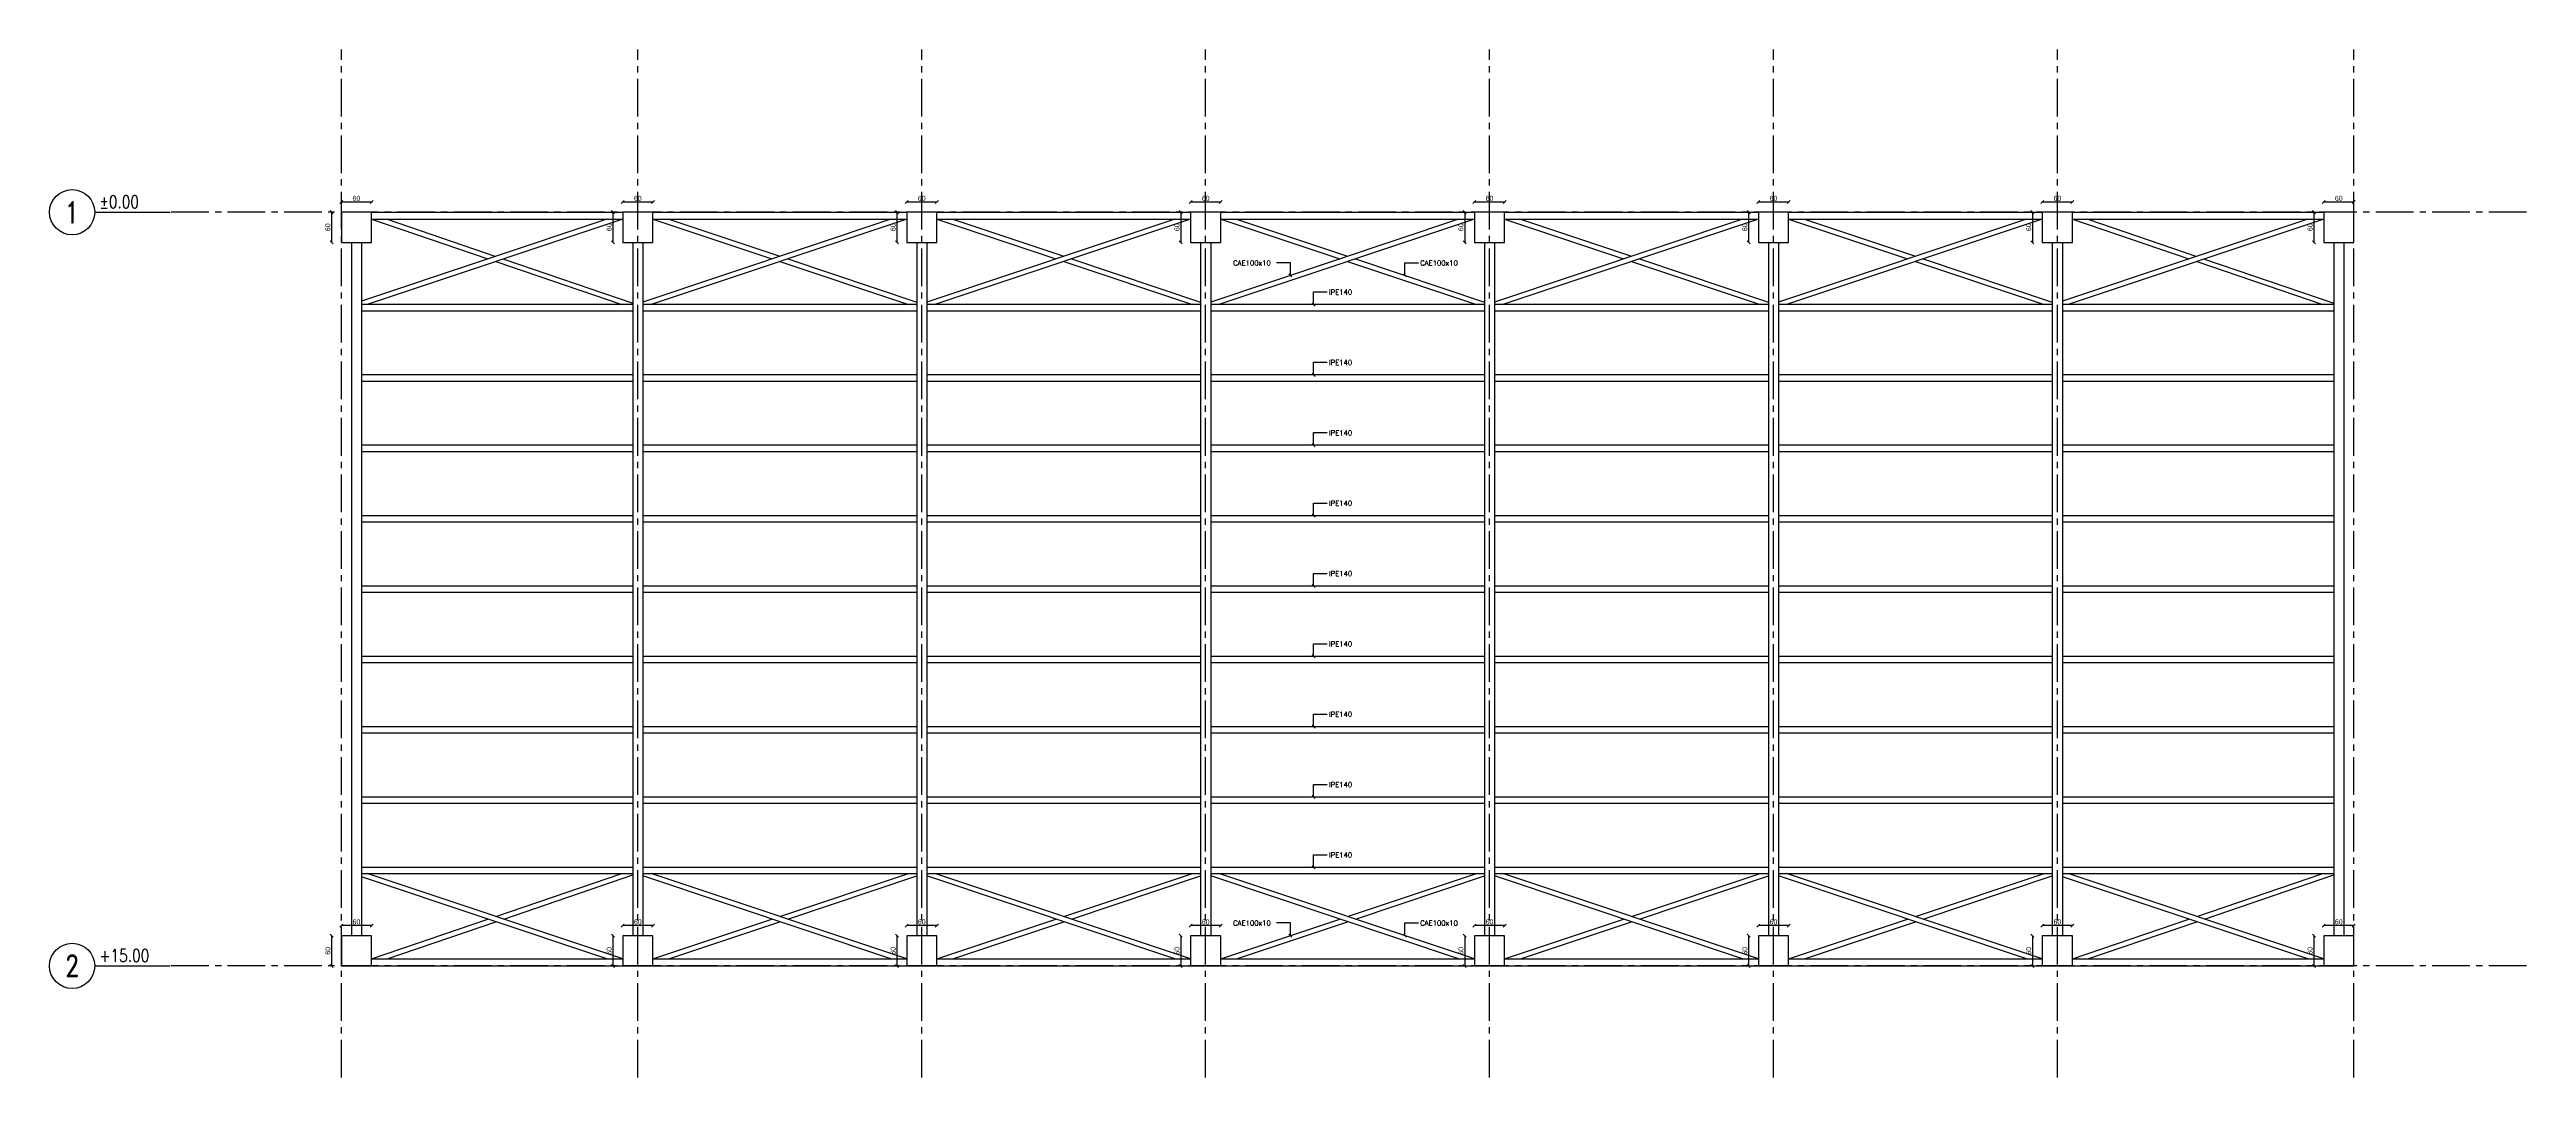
# Model space of a CAD drawing. Header units: metres. Extents: x -353217 to -351774, y -68080 to -67552.
# Drawn here: x -351823.71 to -351774.42, y -67882.94 to -67862.48 of the extents above; entities that cross this region are included whole.
import ezdxf
from ezdxf.enums import TextEntityAlignment as Align

# ---------------------------------------------------------------- set-up
doc = ezdxf.new("R2010")
doc.units = ezdxf.units.M
doc.header["$MEASUREMENT"] = 0
doc.header["$PDMODE"] = 2
doc.header["$PDSIZE"] = -0.6
doc.linetypes.add('CENTER2', pattern=[1.125, 0.75, -0.125, 0.125, -0.125])
for name, color, linetype in [('Str-Axes', 8, 'Continuous'), ('str-columns', 3, 'Continuous'), ('str-frame', 1, 'Continuous')]:
    doc.layers.add(name, color=color, linetype=linetype)
doc.styles.add('ROMAND', font='romand', dxfattribs={"width": 0.8})
doc.styles.add('ROMANS', font='romans', dxfattribs={"height": 0.4})
doc.dimstyles.new('structure', dxfattribs={"dimtxt": 0.1, "dimasz": 0.06, "dimexe": 0.18, "dimexo": 1, "dimgap": 0.025, "dimtad": 1, "dimdec": 1, "dimlfac": 100, "dimrnd": 0.5, "dimdsep": 46, "dimtxsty": 'Standard', "dimblk1": 'OBLIQUE', "dimblk2": 'OBLIQUE', "dimsah": 1, "dimcen": 0.009, "dimse1": 1, "dimse2": 1, "dimclrd": 4, "dimclre": 9, "dimclrt": 1, "dimadec": 0, "dimazin": 0, "dimtfac": 0.066667, "dimtdec": 1, "dimtix": 1, "dimtmove": 2, "dimatfit": 3, "dimldrblk": 'OBLIQUE', "dimfxl": 0, "dimtolj": 1, "dimarcsym": 0})

# ---------------------------------------------------------------- blocks, each defined once
blk = doc.blocks.new('Axis-buble-H')
at = {"color": 2}
blk.add_line((0, 0), (15, 0), dxfattribs=at)
blk.add_circle((-4.5, 0), 4.5, dxfattribs=at)
at = {"color": 1, "style": 'ROMAND', "width": 0.8}
blk.add_attdef('A', text='', height=4.25, dxfattribs=at).set_placement((-4.5, 0), align=Align.MIDDLE_CENTER)
at = {"color": 1, "style": 'ROMANS', "width": 0.8}
blk.add_attdef('%%P0.00', (0.91, 0.81), '', height=2.5, dxfattribs=at)
blk = doc.blocks.new('_Oblique')
at = {"color": 0, "linetype": 'ByBlock', "lineweight": -2}
blk.add_line((-0.5, -0.5), (0.5, 0.5), dxfattribs=at)
blk = doc.blocks.new('*D691')
at = {"layer": 'Defpoints', "color": 0, "transparency": 16777216}
for p in [(-351812.304, -67879.916), (-351812.304, -67880.116), (-351811.704, -67880.116)]:
    blk.add_point(p, dxfattribs=at)
at = {"layer": 'str-columns', "color": 4, "lineweight": -2, "transparency": 16777216}
blk.add_line((-351811.704, -67879.916), (-351812.304, -67879.916), dxfattribs=at)
at = {"layer": 'str-columns', "color": 4, "lineweight": -2, "transparency": 16777216, "xscale": 0.06, "yscale": 0.06, "zscale": 0.06, "rotation": 180}
blk.add_blockref('_Oblique', (-351812.304, -67879.916), dxfattribs=at)
at = {"layer": 'str-columns', "color": 4, "lineweight": -2, "transparency": 16777216, "xscale": 0.06, "yscale": 0.06, "zscale": 0.06}
blk.add_blockref('_Oblique', (-351811.704, -67879.916), dxfattribs=at)
at = {"layer": 'str-columns', "color": 1, "transparency": 16777216, "insert": (-351812.004, -67879.841), "char_height": 0.1, "attachment_point": 5}
blk.add_mtext('\\A1;60', dxfattribs=at)
blk = doc.blocks.new('*D692')
at = {"layer": 'Defpoints', "color": 0, "transparency": 16777216}
for p in [(-351812.304, -67880.116), (-351812.499, -67880.716), (-351812.304, -67880.716)]:
    blk.add_point(p, dxfattribs=at)
at = {"layer": 'str-columns', "color": 4, "lineweight": -2, "transparency": 16777216}
blk.add_line((-351812.499, -67880.116), (-351812.499, -67880.716), dxfattribs=at)
at = {"layer": 'str-columns', "color": 4, "lineweight": -2, "transparency": 16777216, "xscale": 0.06, "yscale": 0.06, "zscale": 0.06}
for p, rotation in [((-351812.499, -67880.116), 90), ((-351812.499, -67880.716), 270)]:
    blk.add_blockref('_Oblique', p, dxfattribs=dict(at, rotation=rotation))
at = {"layer": 'str-columns', "color": 1, "transparency": 16777216, "insert": (-351812.574, -67880.416), "char_height": 0.1, "attachment_point": 5, "rotation": 90}
blk.add_mtext('\\A1;60', dxfattribs=at)
blk = doc.blocks.new('*D661')
at = {"layer": 'Defpoints', "color": 0, "transparency": 16777216}
for p in [(-351806.654, -67879.916), (-351806.654, -67880.116), (-351806.054, -67880.116)]:
    blk.add_point(p, dxfattribs=at)
at = {"layer": 'str-columns', "color": 4, "lineweight": -2, "transparency": 16777216}
blk.add_line((-351806.054, -67879.916), (-351806.654, -67879.916), dxfattribs=at)
at = {"layer": 'str-columns', "color": 4, "lineweight": -2, "transparency": 16777216, "xscale": 0.06, "yscale": 0.06, "zscale": 0.06, "rotation": 180}
blk.add_blockref('_Oblique', (-351806.654, -67879.916), dxfattribs=at)
at = {"layer": 'str-columns', "color": 4, "lineweight": -2, "transparency": 16777216, "xscale": 0.06, "yscale": 0.06, "zscale": 0.06}
blk.add_blockref('_Oblique', (-351806.054, -67879.916), dxfattribs=at)
at = {"layer": 'str-columns', "color": 1, "transparency": 16777216, "insert": (-351806.354, -67879.841), "char_height": 0.1, "attachment_point": 5}
blk.add_mtext('\\A1;60', dxfattribs=at)
blk = doc.blocks.new('*D662')
at = {"layer": 'Defpoints', "color": 0, "transparency": 16777216}
for p in [(-351806.654, -67880.116), (-351806.849, -67880.716), (-351806.654, -67880.716)]:
    blk.add_point(p, dxfattribs=at)
at = {"layer": 'str-columns', "color": 4, "lineweight": -2, "transparency": 16777216}
blk.add_line((-351806.849, -67880.116), (-351806.849, -67880.716), dxfattribs=at)
at = {"layer": 'str-columns', "color": 4, "lineweight": -2, "transparency": 16777216, "xscale": 0.06, "yscale": 0.06, "zscale": 0.06}
for p, rotation in [((-351806.849, -67880.116), 90), ((-351806.849, -67880.716), 270)]:
    blk.add_blockref('_Oblique', p, dxfattribs=dict(at, rotation=rotation))
at = {"layer": 'str-columns', "color": 1, "transparency": 16777216, "insert": (-351806.924, -67880.416), "char_height": 0.1, "attachment_point": 5, "rotation": 90}
blk.add_mtext('\\A1;60', dxfattribs=at)
blk = doc.blocks.new('*D663')
at = {"layer": 'Defpoints', "color": 0, "transparency": 16777216}
for p in [(-351801.004, -67879.916), (-351801.004, -67880.116), (-351800.404, -67880.116)]:
    blk.add_point(p, dxfattribs=at)
at = {"layer": 'str-columns', "color": 4, "lineweight": -2, "transparency": 16777216}
blk.add_line((-351800.404, -67879.916), (-351801.004, -67879.916), dxfattribs=at)
at = {"layer": 'str-columns', "color": 4, "lineweight": -2, "transparency": 16777216, "xscale": 0.06, "yscale": 0.06, "zscale": 0.06, "rotation": 180}
blk.add_blockref('_Oblique', (-351801.004, -67879.916), dxfattribs=at)
at = {"layer": 'str-columns', "color": 4, "lineweight": -2, "transparency": 16777216, "xscale": 0.06, "yscale": 0.06, "zscale": 0.06}
blk.add_blockref('_Oblique', (-351800.404, -67879.916), dxfattribs=at)
at = {"layer": 'str-columns', "color": 1, "transparency": 16777216, "insert": (-351800.704, -67879.841), "char_height": 0.1, "attachment_point": 5}
blk.add_mtext('\\A1;60', dxfattribs=at)
blk = doc.blocks.new('*D664')
at = {"layer": 'Defpoints', "color": 0, "transparency": 16777216}
for p in [(-351801.004, -67880.116), (-351801.199, -67880.716), (-351801.004, -67880.716)]:
    blk.add_point(p, dxfattribs=at)
at = {"layer": 'str-columns', "color": 4, "lineweight": -2, "transparency": 16777216}
blk.add_line((-351801.199, -67880.116), (-351801.199, -67880.716), dxfattribs=at)
at = {"layer": 'str-columns', "color": 4, "lineweight": -2, "transparency": 16777216, "xscale": 0.06, "yscale": 0.06, "zscale": 0.06}
for p, rotation in [((-351801.199, -67880.116), 90), ((-351801.199, -67880.716), 270)]:
    blk.add_blockref('_Oblique', p, dxfattribs=dict(at, rotation=rotation))
at = {"layer": 'str-columns', "color": 1, "transparency": 16777216, "insert": (-351801.274, -67880.416), "char_height": 0.1, "attachment_point": 5, "rotation": 90}
blk.add_mtext('\\A1;60', dxfattribs=at)
blk = doc.blocks.new('*D665')
at = {"layer": 'Defpoints', "color": 0, "transparency": 16777216}
for p in [(-351795.354, -67879.916), (-351795.354, -67880.116), (-351794.754, -67880.116)]:
    blk.add_point(p, dxfattribs=at)
at = {"layer": 'str-columns', "color": 4, "lineweight": -2, "transparency": 16777216}
blk.add_line((-351794.754, -67879.916), (-351795.354, -67879.916), dxfattribs=at)
at = {"layer": 'str-columns', "color": 4, "lineweight": -2, "transparency": 16777216, "xscale": 0.06, "yscale": 0.06, "zscale": 0.06, "rotation": 180}
blk.add_blockref('_Oblique', (-351795.354, -67879.916), dxfattribs=at)
at = {"layer": 'str-columns', "color": 4, "lineweight": -2, "transparency": 16777216, "xscale": 0.06, "yscale": 0.06, "zscale": 0.06}
blk.add_blockref('_Oblique', (-351794.754, -67879.916), dxfattribs=at)
at = {"layer": 'str-columns', "color": 1, "transparency": 16777216, "insert": (-351795.054, -67879.841), "char_height": 0.1, "attachment_point": 5}
blk.add_mtext('\\A1;60', dxfattribs=at)
blk = doc.blocks.new('*D666')
at = {"layer": 'Defpoints', "color": 0, "transparency": 16777216}
for p in [(-351795.354, -67880.116), (-351795.549, -67880.716), (-351795.354, -67880.716)]:
    blk.add_point(p, dxfattribs=at)
at = {"layer": 'str-columns', "color": 4, "lineweight": -2, "transparency": 16777216}
blk.add_line((-351795.549, -67880.116), (-351795.549, -67880.716), dxfattribs=at)
at = {"layer": 'str-columns', "color": 4, "lineweight": -2, "transparency": 16777216, "xscale": 0.06, "yscale": 0.06, "zscale": 0.06}
for p, rotation in [((-351795.549, -67880.116), 90), ((-351795.549, -67880.716), 270)]:
    blk.add_blockref('_Oblique', p, dxfattribs=dict(at, rotation=rotation))
at = {"layer": 'str-columns', "color": 1, "transparency": 16777216, "insert": (-351795.624, -67880.416), "char_height": 0.1, "attachment_point": 5, "rotation": 90}
blk.add_mtext('\\A1;60', dxfattribs=at)
blk = doc.blocks.new('*D667')
at = {"layer": 'Defpoints', "color": 0, "transparency": 16777216}
for p in [(-351789.704, -67879.916), (-351789.704, -67880.116), (-351789.104, -67880.116)]:
    blk.add_point(p, dxfattribs=at)
at = {"layer": 'str-columns', "color": 4, "lineweight": -2, "transparency": 16777216}
blk.add_line((-351789.104, -67879.916), (-351789.704, -67879.916), dxfattribs=at)
at = {"layer": 'str-columns', "color": 4, "lineweight": -2, "transparency": 16777216, "xscale": 0.06, "yscale": 0.06, "zscale": 0.06, "rotation": 180}
blk.add_blockref('_Oblique', (-351789.704, -67879.916), dxfattribs=at)
at = {"layer": 'str-columns', "color": 4, "lineweight": -2, "transparency": 16777216, "xscale": 0.06, "yscale": 0.06, "zscale": 0.06}
blk.add_blockref('_Oblique', (-351789.104, -67879.916), dxfattribs=at)
at = {"layer": 'str-columns', "color": 1, "transparency": 16777216, "insert": (-351789.404, -67879.841), "char_height": 0.1, "attachment_point": 5}
blk.add_mtext('\\A1;60', dxfattribs=at)
blk = doc.blocks.new('*D668')
at = {"layer": 'Defpoints', "color": 0, "transparency": 16777216}
for p in [(-351789.704, -67880.116), (-351789.899, -67880.716), (-351789.704, -67880.716)]:
    blk.add_point(p, dxfattribs=at)
at = {"layer": 'str-columns', "color": 4, "lineweight": -2, "transparency": 16777216}
blk.add_line((-351789.899, -67880.116), (-351789.899, -67880.716), dxfattribs=at)
at = {"layer": 'str-columns', "color": 4, "lineweight": -2, "transparency": 16777216, "xscale": 0.06, "yscale": 0.06, "zscale": 0.06}
for p, rotation in [((-351789.899, -67880.116), 90), ((-351789.899, -67880.716), 270)]:
    blk.add_blockref('_Oblique', p, dxfattribs=dict(at, rotation=rotation))
at = {"layer": 'str-columns', "color": 1, "transparency": 16777216, "insert": (-351789.974, -67880.416), "char_height": 0.1, "attachment_point": 5, "rotation": 90}
blk.add_mtext('\\A1;60', dxfattribs=at)
blk = doc.blocks.new('*D669')
at = {"layer": 'Defpoints', "color": 0, "transparency": 16777216}
for p in [(-351784.054, -67879.916), (-351784.054, -67880.116), (-351783.454, -67880.116)]:
    blk.add_point(p, dxfattribs=at)
at = {"layer": 'str-columns', "color": 4, "lineweight": -2, "transparency": 16777216}
blk.add_line((-351783.454, -67879.916), (-351784.054, -67879.916), dxfattribs=at)
at = {"layer": 'str-columns', "color": 4, "lineweight": -2, "transparency": 16777216, "xscale": 0.06, "yscale": 0.06, "zscale": 0.06, "rotation": 180}
blk.add_blockref('_Oblique', (-351784.054, -67879.916), dxfattribs=at)
at = {"layer": 'str-columns', "color": 4, "lineweight": -2, "transparency": 16777216, "xscale": 0.06, "yscale": 0.06, "zscale": 0.06}
blk.add_blockref('_Oblique', (-351783.454, -67879.916), dxfattribs=at)
at = {"layer": 'str-columns', "color": 1, "transparency": 16777216, "insert": (-351783.754, -67879.841), "char_height": 0.1, "attachment_point": 5}
blk.add_mtext('\\A1;60', dxfattribs=at)
blk = doc.blocks.new('*D670')
at = {"layer": 'Defpoints', "color": 0, "transparency": 16777216}
for p in [(-351784.054, -67880.116), (-351784.249, -67880.716), (-351784.054, -67880.716)]:
    blk.add_point(p, dxfattribs=at)
at = {"layer": 'str-columns', "color": 4, "lineweight": -2, "transparency": 16777216}
blk.add_line((-351784.249, -67880.116), (-351784.249, -67880.716), dxfattribs=at)
at = {"layer": 'str-columns', "color": 4, "lineweight": -2, "transparency": 16777216, "xscale": 0.06, "yscale": 0.06, "zscale": 0.06}
for p, rotation in [((-351784.249, -67880.116), 90), ((-351784.249, -67880.716), 270)]:
    blk.add_blockref('_Oblique', p, dxfattribs=dict(at, rotation=rotation))
at = {"layer": 'str-columns', "color": 1, "transparency": 16777216, "insert": (-351784.324, -67880.416), "char_height": 0.1, "attachment_point": 5, "rotation": 90}
blk.add_mtext('\\A1;60', dxfattribs=at)
blk = doc.blocks.new('*D671')
at = {"layer": 'Defpoints', "color": 0, "transparency": 16777216}
for p in [(-351778.454, -67879.916), (-351778.454, -67880.116), (-351777.854, -67880.116)]:
    blk.add_point(p, dxfattribs=at)
at = {"layer": 'str-columns', "color": 4, "lineweight": -2, "transparency": 16777216}
blk.add_line((-351777.854, -67879.916), (-351778.454, -67879.916), dxfattribs=at)
at = {"layer": 'str-columns', "color": 4, "lineweight": -2, "transparency": 16777216, "xscale": 0.06, "yscale": 0.06, "zscale": 0.06, "rotation": 180}
blk.add_blockref('_Oblique', (-351778.454, -67879.916), dxfattribs=at)
at = {"layer": 'str-columns', "color": 4, "lineweight": -2, "transparency": 16777216, "xscale": 0.06, "yscale": 0.06, "zscale": 0.06}
blk.add_blockref('_Oblique', (-351777.854, -67879.916), dxfattribs=at)
at = {"layer": 'str-columns', "color": 1, "transparency": 16777216, "insert": (-351778.154, -67879.841), "char_height": 0.1, "attachment_point": 5}
blk.add_mtext('\\A1;60', dxfattribs=at)
blk = doc.blocks.new('*D672')
at = {"layer": 'Defpoints', "color": 0, "transparency": 16777216}
for p in [(-351778.454, -67880.116), (-351778.649, -67880.716), (-351778.454, -67880.716)]:
    blk.add_point(p, dxfattribs=at)
at = {"layer": 'str-columns', "color": 4, "lineweight": -2, "transparency": 16777216}
blk.add_line((-351778.649, -67880.116), (-351778.649, -67880.716), dxfattribs=at)
at = {"layer": 'str-columns', "color": 4, "lineweight": -2, "transparency": 16777216, "xscale": 0.06, "yscale": 0.06, "zscale": 0.06}
for p, rotation in [((-351778.649, -67880.116), 90), ((-351778.649, -67880.716), 270)]:
    blk.add_blockref('_Oblique', p, dxfattribs=dict(at, rotation=rotation))
at = {"layer": 'str-columns', "color": 1, "transparency": 16777216, "insert": (-351778.724, -67880.416), "char_height": 0.1, "attachment_point": 5, "rotation": 90}
blk.add_mtext('\\A1;60', dxfattribs=at)
blk = doc.blocks.new('*D673')
at = {"layer": 'Defpoints', "color": 0, "transparency": 16777216}
for p in [(-351817.904, -67879.916), (-351817.904, -67880.116), (-351817.304, -67880.116)]:
    blk.add_point(p, dxfattribs=at)
at = {"layer": 'str-columns', "color": 4, "lineweight": -2, "transparency": 16777216}
blk.add_line((-351817.304, -67879.916), (-351817.904, -67879.916), dxfattribs=at)
at = {"layer": 'str-columns', "color": 4, "lineweight": -2, "transparency": 16777216, "xscale": 0.06, "yscale": 0.06, "zscale": 0.06, "rotation": 180}
blk.add_blockref('_Oblique', (-351817.904, -67879.916), dxfattribs=at)
at = {"layer": 'str-columns', "color": 4, "lineweight": -2, "transparency": 16777216, "xscale": 0.06, "yscale": 0.06, "zscale": 0.06}
blk.add_blockref('_Oblique', (-351817.304, -67879.916), dxfattribs=at)
at = {"layer": 'str-columns', "color": 1, "transparency": 16777216, "insert": (-351817.604, -67879.841), "char_height": 0.1, "attachment_point": 5}
blk.add_mtext('\\A1;60', dxfattribs=at)
blk = doc.blocks.new('*D674')
at = {"layer": 'Defpoints', "color": 0, "transparency": 16777216}
for p in [(-351817.904, -67880.116), (-351818.099, -67880.716), (-351817.904, -67880.716)]:
    blk.add_point(p, dxfattribs=at)
at = {"layer": 'str-columns', "color": 4, "lineweight": -2, "transparency": 16777216}
blk.add_line((-351818.099, -67880.116), (-351818.099, -67880.716), dxfattribs=at)
at = {"layer": 'str-columns', "color": 4, "lineweight": -2, "transparency": 16777216, "xscale": 0.06, "yscale": 0.06, "zscale": 0.06}
for p, rotation in [((-351818.099, -67880.116), 90), ((-351818.099, -67880.716), 270)]:
    blk.add_blockref('_Oblique', p, dxfattribs=dict(at, rotation=rotation))
at = {"layer": 'str-columns', "color": 1, "transparency": 16777216, "insert": (-351818.174, -67880.416), "char_height": 0.1, "attachment_point": 5, "rotation": 90}
blk.add_mtext('\\A1;60', dxfattribs=at)
blk = doc.blocks.new('*D675')
at = {"layer": 'Defpoints', "color": 0, "transparency": 16777216}
for p in [(-351812.304, -67865.516), (-351812.304, -67865.716), (-351811.704, -67865.716)]:
    blk.add_point(p, dxfattribs=at)
at = {"layer": 'str-columns', "color": 4, "lineweight": -2, "transparency": 16777216}
blk.add_line((-351811.704, -67865.516), (-351812.304, -67865.516), dxfattribs=at)
at = {"layer": 'str-columns', "color": 4, "lineweight": -2, "transparency": 16777216, "xscale": 0.06, "yscale": 0.06, "zscale": 0.06, "rotation": 180}
blk.add_blockref('_Oblique', (-351812.304, -67865.516), dxfattribs=at)
at = {"layer": 'str-columns', "color": 4, "lineweight": -2, "transparency": 16777216, "xscale": 0.06, "yscale": 0.06, "zscale": 0.06}
blk.add_blockref('_Oblique', (-351811.704, -67865.516), dxfattribs=at)
at = {"layer": 'str-columns', "color": 1, "transparency": 16777216, "insert": (-351812.004, -67865.441), "char_height": 0.1, "attachment_point": 5}
blk.add_mtext('\\A1;60', dxfattribs=at)
blk = doc.blocks.new('*D676')
at = {"layer": 'Defpoints', "color": 0, "transparency": 16777216}
for p in [(-351812.304, -67865.716), (-351812.499, -67866.316), (-351812.304, -67866.316)]:
    blk.add_point(p, dxfattribs=at)
at = {"layer": 'str-columns', "color": 4, "lineweight": -2, "transparency": 16777216}
blk.add_line((-351812.499, -67865.716), (-351812.499, -67866.316), dxfattribs=at)
at = {"layer": 'str-columns', "color": 4, "lineweight": -2, "transparency": 16777216, "xscale": 0.06, "yscale": 0.06, "zscale": 0.06}
for p, rotation in [((-351812.499, -67865.716), 90), ((-351812.499, -67866.316), 270)]:
    blk.add_blockref('_Oblique', p, dxfattribs=dict(at, rotation=rotation))
at = {"layer": 'str-columns', "color": 1, "transparency": 16777216, "insert": (-351812.574, -67866.016), "char_height": 0.1, "attachment_point": 5, "rotation": 90}
blk.add_mtext('\\A1;60', dxfattribs=at)
blk = doc.blocks.new('*D677')
at = {"layer": 'Defpoints', "color": 0, "transparency": 16777216}
for p in [(-351806.654, -67865.516), (-351806.654, -67865.716), (-351806.054, -67865.716)]:
    blk.add_point(p, dxfattribs=at)
at = {"layer": 'str-columns', "color": 4, "lineweight": -2, "transparency": 16777216}
blk.add_line((-351806.054, -67865.516), (-351806.654, -67865.516), dxfattribs=at)
at = {"layer": 'str-columns', "color": 4, "lineweight": -2, "transparency": 16777216, "xscale": 0.06, "yscale": 0.06, "zscale": 0.06, "rotation": 180}
blk.add_blockref('_Oblique', (-351806.654, -67865.516), dxfattribs=at)
at = {"layer": 'str-columns', "color": 4, "lineweight": -2, "transparency": 16777216, "xscale": 0.06, "yscale": 0.06, "zscale": 0.06}
blk.add_blockref('_Oblique', (-351806.054, -67865.516), dxfattribs=at)
at = {"layer": 'str-columns', "color": 1, "transparency": 16777216, "insert": (-351806.354, -67865.441), "char_height": 0.1, "attachment_point": 5}
blk.add_mtext('\\A1;60', dxfattribs=at)
blk = doc.blocks.new('*D678')
at = {"layer": 'Defpoints', "color": 0, "transparency": 16777216}
for p in [(-351806.654, -67865.716), (-351806.849, -67866.316), (-351806.654, -67866.316)]:
    blk.add_point(p, dxfattribs=at)
at = {"layer": 'str-columns', "color": 4, "lineweight": -2, "transparency": 16777216}
blk.add_line((-351806.849, -67865.716), (-351806.849, -67866.316), dxfattribs=at)
at = {"layer": 'str-columns', "color": 4, "lineweight": -2, "transparency": 16777216, "xscale": 0.06, "yscale": 0.06, "zscale": 0.06}
for p, rotation in [((-351806.849, -67865.716), 90), ((-351806.849, -67866.316), 270)]:
    blk.add_blockref('_Oblique', p, dxfattribs=dict(at, rotation=rotation))
at = {"layer": 'str-columns', "color": 1, "transparency": 16777216, "insert": (-351806.924, -67866.016), "char_height": 0.1, "attachment_point": 5, "rotation": 90}
blk.add_mtext('\\A1;60', dxfattribs=at)
blk = doc.blocks.new('*D679')
at = {"layer": 'Defpoints', "color": 0, "transparency": 16777216}
for p in [(-351801.004, -67865.516), (-351801.004, -67865.716), (-351800.404, -67865.716)]:
    blk.add_point(p, dxfattribs=at)
at = {"layer": 'str-columns', "color": 4, "lineweight": -2, "transparency": 16777216}
blk.add_line((-351800.404, -67865.516), (-351801.004, -67865.516), dxfattribs=at)
at = {"layer": 'str-columns', "color": 4, "lineweight": -2, "transparency": 16777216, "xscale": 0.06, "yscale": 0.06, "zscale": 0.06, "rotation": 180}
blk.add_blockref('_Oblique', (-351801.004, -67865.516), dxfattribs=at)
at = {"layer": 'str-columns', "color": 4, "lineweight": -2, "transparency": 16777216, "xscale": 0.06, "yscale": 0.06, "zscale": 0.06}
blk.add_blockref('_Oblique', (-351800.404, -67865.516), dxfattribs=at)
at = {"layer": 'str-columns', "color": 1, "transparency": 16777216, "insert": (-351800.704, -67865.441), "char_height": 0.1, "attachment_point": 5}
blk.add_mtext('\\A1;60', dxfattribs=at)
blk = doc.blocks.new('*D680')
at = {"layer": 'Defpoints', "color": 0, "transparency": 16777216}
for p in [(-351801.004, -67865.716), (-351801.199, -67866.316), (-351801.004, -67866.316)]:
    blk.add_point(p, dxfattribs=at)
at = {"layer": 'str-columns', "color": 4, "lineweight": -2, "transparency": 16777216}
blk.add_line((-351801.199, -67865.716), (-351801.199, -67866.316), dxfattribs=at)
at = {"layer": 'str-columns', "color": 4, "lineweight": -2, "transparency": 16777216, "xscale": 0.06, "yscale": 0.06, "zscale": 0.06}
for p, rotation in [((-351801.199, -67865.716), 90), ((-351801.199, -67866.316), 270)]:
    blk.add_blockref('_Oblique', p, dxfattribs=dict(at, rotation=rotation))
at = {"layer": 'str-columns', "color": 1, "transparency": 16777216, "insert": (-351801.274, -67866.016), "char_height": 0.1, "attachment_point": 5, "rotation": 90}
blk.add_mtext('\\A1;60', dxfattribs=at)
blk = doc.blocks.new('*D681')
at = {"layer": 'Defpoints', "color": 0, "transparency": 16777216}
for p in [(-351795.354, -67865.516), (-351795.354, -67865.716), (-351794.754, -67865.716)]:
    blk.add_point(p, dxfattribs=at)
at = {"layer": 'str-columns', "color": 4, "lineweight": -2, "transparency": 16777216}
blk.add_line((-351794.754, -67865.516), (-351795.354, -67865.516), dxfattribs=at)
at = {"layer": 'str-columns', "color": 4, "lineweight": -2, "transparency": 16777216, "xscale": 0.06, "yscale": 0.06, "zscale": 0.06, "rotation": 180}
blk.add_blockref('_Oblique', (-351795.354, -67865.516), dxfattribs=at)
at = {"layer": 'str-columns', "color": 4, "lineweight": -2, "transparency": 16777216, "xscale": 0.06, "yscale": 0.06, "zscale": 0.06}
blk.add_blockref('_Oblique', (-351794.754, -67865.516), dxfattribs=at)
at = {"layer": 'str-columns', "color": 1, "transparency": 16777216, "insert": (-351795.054, -67865.441), "char_height": 0.1, "attachment_point": 5}
blk.add_mtext('\\A1;60', dxfattribs=at)
blk = doc.blocks.new('*D682')
at = {"layer": 'Defpoints', "color": 0, "transparency": 16777216}
for p in [(-351795.354, -67865.716), (-351795.549, -67866.316), (-351795.354, -67866.316)]:
    blk.add_point(p, dxfattribs=at)
at = {"layer": 'str-columns', "color": 4, "lineweight": -2, "transparency": 16777216}
blk.add_line((-351795.549, -67865.716), (-351795.549, -67866.316), dxfattribs=at)
at = {"layer": 'str-columns', "color": 4, "lineweight": -2, "transparency": 16777216, "xscale": 0.06, "yscale": 0.06, "zscale": 0.06}
for p, rotation in [((-351795.549, -67865.716), 90), ((-351795.549, -67866.316), 270)]:
    blk.add_blockref('_Oblique', p, dxfattribs=dict(at, rotation=rotation))
at = {"layer": 'str-columns', "color": 1, "transparency": 16777216, "insert": (-351795.624, -67866.016), "char_height": 0.1, "attachment_point": 5, "rotation": 90}
blk.add_mtext('\\A1;60', dxfattribs=at)
blk = doc.blocks.new('*D683')
at = {"layer": 'Defpoints', "color": 0, "transparency": 16777216}
for p in [(-351789.704, -67865.516), (-351789.704, -67865.716), (-351789.104, -67865.716)]:
    blk.add_point(p, dxfattribs=at)
at = {"layer": 'str-columns', "color": 4, "lineweight": -2, "transparency": 16777216}
blk.add_line((-351789.104, -67865.516), (-351789.704, -67865.516), dxfattribs=at)
at = {"layer": 'str-columns', "color": 4, "lineweight": -2, "transparency": 16777216, "xscale": 0.06, "yscale": 0.06, "zscale": 0.06, "rotation": 180}
blk.add_blockref('_Oblique', (-351789.704, -67865.516), dxfattribs=at)
at = {"layer": 'str-columns', "color": 4, "lineweight": -2, "transparency": 16777216, "xscale": 0.06, "yscale": 0.06, "zscale": 0.06}
blk.add_blockref('_Oblique', (-351789.104, -67865.516), dxfattribs=at)
at = {"layer": 'str-columns', "color": 1, "transparency": 16777216, "insert": (-351789.404, -67865.441), "char_height": 0.1, "attachment_point": 5}
blk.add_mtext('\\A1;60', dxfattribs=at)
blk = doc.blocks.new('*D684')
at = {"layer": 'Defpoints', "color": 0, "transparency": 16777216}
for p in [(-351789.704, -67865.716), (-351789.899, -67866.316), (-351789.704, -67866.316)]:
    blk.add_point(p, dxfattribs=at)
at = {"layer": 'str-columns', "color": 4, "lineweight": -2, "transparency": 16777216}
blk.add_line((-351789.899, -67865.716), (-351789.899, -67866.316), dxfattribs=at)
at = {"layer": 'str-columns', "color": 4, "lineweight": -2, "transparency": 16777216, "xscale": 0.06, "yscale": 0.06, "zscale": 0.06}
for p, rotation in [((-351789.899, -67865.716), 90), ((-351789.899, -67866.316), 270)]:
    blk.add_blockref('_Oblique', p, dxfattribs=dict(at, rotation=rotation))
at = {"layer": 'str-columns', "color": 1, "transparency": 16777216, "insert": (-351789.974, -67866.016), "char_height": 0.1, "attachment_point": 5, "rotation": 90}
blk.add_mtext('\\A1;60', dxfattribs=at)
blk = doc.blocks.new('*D685')
at = {"layer": 'Defpoints', "color": 0, "transparency": 16777216}
for p in [(-351817.904, -67865.516), (-351817.904, -67865.716), (-351817.304, -67865.716)]:
    blk.add_point(p, dxfattribs=at)
at = {"layer": 'str-columns', "color": 4, "lineweight": -2, "transparency": 16777216}
blk.add_line((-351817.304, -67865.516), (-351817.904, -67865.516), dxfattribs=at)
at = {"layer": 'str-columns', "color": 4, "lineweight": -2, "transparency": 16777216, "xscale": 0.06, "yscale": 0.06, "zscale": 0.06, "rotation": 180}
blk.add_blockref('_Oblique', (-351817.904, -67865.516), dxfattribs=at)
at = {"layer": 'str-columns', "color": 4, "lineweight": -2, "transparency": 16777216, "xscale": 0.06, "yscale": 0.06, "zscale": 0.06}
blk.add_blockref('_Oblique', (-351817.304, -67865.516), dxfattribs=at)
at = {"layer": 'str-columns', "color": 1, "transparency": 16777216, "insert": (-351817.604, -67865.441), "char_height": 0.1, "attachment_point": 5}
blk.add_mtext('\\A1;60', dxfattribs=at)
blk = doc.blocks.new('*D686')
at = {"layer": 'Defpoints', "color": 0, "transparency": 16777216}
for p in [(-351817.904, -67865.716), (-351818.099, -67866.316), (-351817.904, -67866.316)]:
    blk.add_point(p, dxfattribs=at)
at = {"layer": 'str-columns', "color": 4, "lineweight": -2, "transparency": 16777216}
blk.add_line((-351818.099, -67865.716), (-351818.099, -67866.316), dxfattribs=at)
at = {"layer": 'str-columns', "color": 4, "lineweight": -2, "transparency": 16777216, "xscale": 0.06, "yscale": 0.06, "zscale": 0.06}
for p, rotation in [((-351818.099, -67865.716), 90), ((-351818.099, -67866.316), 270)]:
    blk.add_blockref('_Oblique', p, dxfattribs=dict(at, rotation=rotation))
at = {"layer": 'str-columns', "color": 1, "transparency": 16777216, "insert": (-351818.174, -67866.016), "char_height": 0.1, "attachment_point": 5, "rotation": 90}
blk.add_mtext('\\A1;60', dxfattribs=at)
blk = doc.blocks.new('*D687')
at = {"layer": 'Defpoints', "color": 0, "transparency": 16777216}
for p in [(-351784.054, -67865.516), (-351784.054, -67865.716), (-351783.454, -67865.716)]:
    blk.add_point(p, dxfattribs=at)
at = {"layer": 'str-columns', "color": 4, "lineweight": -2, "transparency": 16777216}
blk.add_line((-351783.454, -67865.516), (-351784.054, -67865.516), dxfattribs=at)
at = {"layer": 'str-columns', "color": 4, "lineweight": -2, "transparency": 16777216, "xscale": 0.06, "yscale": 0.06, "zscale": 0.06, "rotation": 180}
blk.add_blockref('_Oblique', (-351784.054, -67865.516), dxfattribs=at)
at = {"layer": 'str-columns', "color": 4, "lineweight": -2, "transparency": 16777216, "xscale": 0.06, "yscale": 0.06, "zscale": 0.06}
blk.add_blockref('_Oblique', (-351783.454, -67865.516), dxfattribs=at)
at = {"layer": 'str-columns', "color": 1, "transparency": 16777216, "insert": (-351783.754, -67865.441), "char_height": 0.1, "attachment_point": 5}
blk.add_mtext('\\A1;60', dxfattribs=at)
blk = doc.blocks.new('*D688')
at = {"layer": 'Defpoints', "color": 0, "transparency": 16777216}
for p in [(-351784.054, -67865.716), (-351784.249, -67866.316), (-351784.054, -67866.316)]:
    blk.add_point(p, dxfattribs=at)
at = {"layer": 'str-columns', "color": 4, "lineweight": -2, "transparency": 16777216}
blk.add_line((-351784.249, -67865.716), (-351784.249, -67866.316), dxfattribs=at)
at = {"layer": 'str-columns', "color": 4, "lineweight": -2, "transparency": 16777216, "xscale": 0.06, "yscale": 0.06, "zscale": 0.06}
for p, rotation in [((-351784.249, -67865.716), 90), ((-351784.249, -67866.316), 270)]:
    blk.add_blockref('_Oblique', p, dxfattribs=dict(at, rotation=rotation))
at = {"layer": 'str-columns', "color": 1, "transparency": 16777216, "insert": (-351784.324, -67866.016), "char_height": 0.1, "attachment_point": 5, "rotation": 90}
blk.add_mtext('\\A1;60', dxfattribs=at)
blk = doc.blocks.new('*D689')
at = {"layer": 'Defpoints', "color": 0, "transparency": 16777216}
for p in [(-351778.454, -67865.516), (-351778.454, -67865.716), (-351777.854, -67865.716)]:
    blk.add_point(p, dxfattribs=at)
at = {"layer": 'str-columns', "color": 4, "lineweight": -2, "transparency": 16777216}
blk.add_line((-351777.854, -67865.516), (-351778.454, -67865.516), dxfattribs=at)
at = {"layer": 'str-columns', "color": 4, "lineweight": -2, "transparency": 16777216, "xscale": 0.06, "yscale": 0.06, "zscale": 0.06, "rotation": 180}
blk.add_blockref('_Oblique', (-351778.454, -67865.516), dxfattribs=at)
at = {"layer": 'str-columns', "color": 4, "lineweight": -2, "transparency": 16777216, "xscale": 0.06, "yscale": 0.06, "zscale": 0.06}
blk.add_blockref('_Oblique', (-351777.854, -67865.516), dxfattribs=at)
at = {"layer": 'str-columns', "color": 1, "transparency": 16777216, "insert": (-351778.154, -67865.441), "char_height": 0.1, "attachment_point": 5}
blk.add_mtext('\\A1;60', dxfattribs=at)
blk = doc.blocks.new('*D690')
at = {"layer": 'Defpoints', "color": 0, "transparency": 16777216}
for p in [(-351778.454, -67865.716), (-351778.649, -67866.316), (-351778.454, -67866.316)]:
    blk.add_point(p, dxfattribs=at)
at = {"layer": 'str-columns', "color": 4, "lineweight": -2, "transparency": 16777216}
blk.add_line((-351778.649, -67865.716), (-351778.649, -67866.316), dxfattribs=at)
at = {"layer": 'str-columns', "color": 4, "lineweight": -2, "transparency": 16777216, "xscale": 0.06, "yscale": 0.06, "zscale": 0.06}
for p, rotation in [((-351778.649, -67865.716), 90), ((-351778.649, -67866.316), 270)]:
    blk.add_blockref('_Oblique', p, dxfattribs=dict(at, rotation=rotation))
at = {"layer": 'str-columns', "color": 1, "transparency": 16777216, "insert": (-351778.724, -67866.016), "char_height": 0.1, "attachment_point": 5, "rotation": 90}
blk.add_mtext('\\A1;60', dxfattribs=at)

msp = doc.modelspace()

# ---------------------------------------------------------------- linework, layer by layer
at = {"layer": 'Str-Axes', "linetype": 'CENTER2'}
for p, q in [((-351817.9040834, -67882.9372075), (-351817.9040834, -67862.4793076)), ((-351812.0040834, -67882.9372075), (-351812.0040834, -67862.4793076)), ((-351806.3540834, -67882.9372075), (-351806.3540834, -67862.4793076)), ((-351800.7040834, -67882.9372075), (-351800.7040834, -67862.4793076)), ((-351795.0540834, -67882.9372075), (-351795.0540834, -67862.4793076)), ((-351789.4040834, -67882.9372075), (-351789.4040834, -67862.4793076)), ((-351783.7540834, -67882.9372075), (-351783.7540834, -67862.4793076)), ((-351777.8540834, -67882.9372075), (-351777.8540834, -67862.4793076)), ((-351774.4182115, -67865.7163974), (-351821.3123761, -67865.7163974)), ((-351774.4182115, -67880.7163974), (-351821.3123761, -67880.7163974))]:
    msp.add_line(p, q, dxfattribs=at)
at = {"layer": 'str-columns'}
for points in [[(-351817.9040834, -67866.3163974), (-351817.3040834, -67866.3163974), (-351817.3040834, -67865.7163974), (-351817.9040834, -67865.7163974)], [(-351812.3040834, -67866.3163974), (-351811.7040834, -67866.3163974), (-351811.7040834, -67865.7163974), (-351812.3040834, -67865.7163974)], [(-351806.6540834, -67866.3163974), (-351806.0540834, -67866.3163974), (-351806.0540834, -67865.7163974), (-351806.6540834, -67865.7163974)], [(-351801.0040834, -67866.3163974), (-351800.4040834, -67866.3163974), (-351800.4040834, -67865.7163974), (-351801.0040834, -67865.7163974)], [(-351795.3540834, -67866.3163974), (-351794.7540834, -67866.3163974), (-351794.7540834, -67865.7163974), (-351795.3540834, -67865.7163974)], [(-351789.7040834, -67866.3163974), (-351789.1040834, -67866.3163974), (-351789.1040834, -67865.7163974), (-351789.7040834, -67865.7163974)], [(-351784.0540834, -67866.3163974), (-351783.4540834, -67866.3163974), (-351783.4540834, -67865.7163974), (-351784.0540834, -67865.7163974)], [(-351778.4540834, -67866.3163974), (-351777.8540834, -67866.3163974), (-351777.8540834, -67865.7163974), (-351778.4540834, -67865.7163974)], [(-351817.9040834, -67880.7163974), (-351817.3040834, -67880.7163974), (-351817.3040834, -67880.1163974), (-351817.9040834, -67880.1163974)], [(-351812.3040834, -67880.7163974), (-351811.7040834, -67880.7163974), (-351811.7040834, -67880.1163974), (-351812.3040834, -67880.1163974)], [(-351806.6540834, -67880.7163974), (-351806.0540834, -67880.7163974), (-351806.0540834, -67880.1163974), (-351806.6540834, -67880.1163974)], [(-351801.0040834, -67880.7163974), (-351800.4040834, -67880.7163974), (-351800.4040834, -67880.1163974), (-351801.0040834, -67880.1163974)], [(-351795.3540834, -67880.7163974), (-351794.7540834, -67880.7163974), (-351794.7540834, -67880.1163974), (-351795.3540834, -67880.1163974)], [(-351789.7040834, -67880.7163974), (-351789.1040834, -67880.7163974), (-351789.1040834, -67880.1163974), (-351789.7040834, -67880.1163974)], [(-351784.0540834, -67880.7163974), (-351783.4540834, -67880.7163974), (-351783.4540834, -67880.1163974), (-351784.0540834, -67880.1163974)], [(-351778.4540834, -67880.7163974), (-351777.8540834, -67880.7163974), (-351777.8540834, -67880.1163974), (-351778.4540834, -67880.1163974)]]:
    msp.add_lwpolyline(points, close=True, dxfattribs=at)
at = {"layer": 'str-frame'}
for p, q in [((-351817.3040834, -67865.7163974), (-351812.3040834, -67865.7163974)), ((-351811.7040834, -67865.7163974), (-351806.6540834, -67865.7163974)), ((-351806.0540834, -67865.7163974), (-351801.0040834, -67865.7163974)), ((-351800.4040834, -67865.7163974), (-351795.3540834, -67865.7163974)), ((-351794.7540834, -67865.7163974), (-351789.7040834, -67865.7163974)), ((-351789.1040834, -67865.7163974), (-351784.0540834, -67865.7163974)), ((-351783.4540834, -67865.7163974), (-351778.4540834, -67865.7163974)), ((-351812.6196246, -67865.8563974), (-351817.5040834, -67867.4884882)), ((-351812.3040834, -67865.8563974), (-351817.3917782, -67867.5563974)), ((-351817.3040834, -67865.8563974), (-351812.3040834, -67865.8563974)), ((-351817.3040834, -67865.8563974), (-351814.986854, -67866.6473823)), ((-351816.9945312, -67865.8563974), (-351814.8304259, -67866.5951135)), ((-351806.9696246, -67865.8563974), (-351811.9040834, -67867.5051952)), ((-351806.6540834, -67865.8563974), (-351811.7417782, -67867.5563974)), ((-351811.7040834, -67865.8563974), (-351806.6540834, -67865.8563974)), ((-351811.7040834, -67865.8563974), (-351809.336854, -67866.6473823)), ((-351811.3885423, -67865.8563974), (-351809.1790834, -67866.5946649)), ((-351801.3196246, -67865.8563974), (-351806.2540834, -67867.5051952)), ((-351801.0040834, -67865.8563974), (-351806.0917782, -67867.5563974)), ((-351806.0540834, -67865.8563974), (-351801.0040834, -67865.8563974)), ((-351806.0540834, -67865.8563974), (-351803.686854, -67866.6473823)), ((-351805.7385423, -67865.8563974), (-351803.5290834, -67866.5946649)), ((-351795.6696246, -67865.8563974), (-351800.6040834, -67867.5051952)), ((-351795.3540834, -67865.8563974), (-351800.4417782, -67867.5563974)), ((-351800.4040834, -67865.8563974), (-351795.3540834, -67865.8563974)), ((-351800.4040834, -67865.8563974), (-351798.036854, -67866.6473823)), ((-351800.0885423, -67865.8563974), (-351797.8790834, -67866.5946649)), ((-351790.0196246, -67865.8563974), (-351794.9540834, -67867.5051952)), ((-351789.7040834, -67865.8563974), (-351794.7917782, -67867.5563974)), ((-351794.7540834, -67865.8563974), (-351789.7040834, -67865.8563974)), ((-351794.7540834, -67865.8563974), (-351792.386854, -67866.6473823)), ((-351794.4385423, -67865.8563974), (-351792.2290834, -67866.5946649)), ((-351784.3696246, -67865.8563974), (-351789.3040834, -67867.5051952)), ((-351784.0540834, -67865.8563974), (-351789.1417782, -67867.5563974)), ((-351789.1040834, -67865.8563974), (-351784.0540834, -67865.8563974)), ((-351789.1040834, -67865.8563974), (-351786.736854, -67866.6473823)), ((-351788.7885423, -67865.8563974), (-351786.5790834, -67866.5946649)), ((-351778.7696246, -67865.8563974), (-351783.6540834, -67867.4884882)), ((-351778.4540834, -67865.8563974), (-351783.5417782, -67867.5563974)), ((-351783.4540834, -67865.8563974), (-351778.4540834, -67865.8563974)), ((-351783.4540834, -67865.8563974), (-351781.136854, -67866.6473823)), ((-351783.1445312, -67865.8563974), (-351780.9804259, -67866.5951135)), ((-351817.7040834, -67866.3163974), (-351817.7040834, -67880.1163974)), ((-351817.5040834, -67866.3163974), (-351817.5040834, -67880.1163974)), ((-351814.8307674, -67866.7006624), (-351812.3238496, -67867.5563974)), ((-351814.6743393, -67866.6483936), (-351812.1040834, -67867.525749)), ((-351812.1040834, -67866.3163974), (-351812.1040834, -67880.1163974)), ((-351811.9040834, -67866.3163974), (-351811.9040834, -67880.1163974)), ((-351809.1790834, -67866.7000997), (-351806.6163887, -67867.5563974)), ((-351809.0213128, -67866.6473823), (-351806.4540834, -67867.5051952)), ((-351806.4540834, -67866.3163974), (-351806.4540834, -67880.1163974)), ((-351806.2540834, -67866.3163974), (-351806.2540834, -67880.1163974)), ((-351803.5290834, -67866.7000997), (-351800.9663887, -67867.5563974)), ((-351803.3713128, -67866.6473823), (-351800.8040834, -67867.5051952)), ((-351800.8040834, -67866.3163974), (-351800.8040834, -67880.1163974)), ((-351800.6040834, -67866.3163974), (-351800.6040834, -67880.1163974)), ((-351797.8790834, -67866.7000997), (-351795.3163887, -67867.5563974)), ((-351797.7213128, -67866.6473823), (-351795.1540834, -67867.5051952)), ((-351795.1540834, -67866.3163974), (-351795.1540834, -67880.1163974)), ((-351794.9540834, -67866.3163974), (-351794.9540834, -67880.1163974)), ((-351792.2290834, -67866.7000997), (-351789.6663887, -67867.5563974)), ((-351792.0713128, -67866.6473823), (-351789.5040834, -67867.5051952)), ((-351789.5040834, -67866.3163974), (-351789.5040834, -67880.1163974)), ((-351789.3040834, -67866.3163974), (-351789.3040834, -67880.1163974)), ((-351786.5790834, -67866.7000997), (-351784.0163887, -67867.5563974)), ((-351786.4213128, -67866.6473823), (-351783.8540834, -67867.5051952)), ((-351783.8540834, -67866.3163974), (-351783.8540834, -67880.1163974)), ((-351783.6540834, -67866.3163974), (-351783.6540834, -67880.1163974)), ((-351780.9807674, -67866.7006624), (-351778.4738496, -67867.5563974)), ((-351780.8243393, -67866.6483936), (-351778.2540834, -67867.525749)), ((-351778.2540834, -67866.3163974), (-351778.2540834, -67880.1163974)), ((-351778.0540834, -67866.3163974), (-351778.0540834, -67880.1163974)), ((-351812.1040834, -67867.5563974), (-351817.5040834, -67867.5563974)), ((-351812.1040834, -67867.6863974), (-351817.5040834, -67867.6863974)), ((-351806.4540834, -67867.5563974), (-351811.9040834, -67867.5563974)), ((-351806.4540834, -67867.6863974), (-351811.9040834, -67867.6863974)), ((-351800.8040834, -67867.5563974), (-351806.2540834, -67867.5563974)), ((-351800.8040834, -67867.6863974), (-351806.2540834, -67867.6863974)), ((-351795.1540834, -67867.5563974), (-351800.6040834, -67867.5563974)), ((-351795.1540834, -67867.6863974), (-351800.6040834, -67867.6863974)), ((-351789.5040834, -67867.5563974), (-351794.9540834, -67867.5563974)), ((-351789.5040834, -67867.6863974), (-351794.9540834, -67867.6863974)), ((-351783.8540834, -67867.5563974), (-351789.3040834, -67867.5563974)), ((-351783.8540834, -67867.6863974), (-351789.3040834, -67867.6863974)), ((-351778.2540834, -67867.5563974), (-351783.6540834, -67867.5563974)), ((-351778.2540834, -67867.6863974), (-351783.6540834, -67867.6863974)), ((-351812.1040834, -67868.9563974), (-351817.5040834, -67868.9563974)), ((-351812.1040834, -67869.0863974), (-351817.5040834, -67869.0863974)), ((-351806.4540834, -67868.9563974), (-351811.9040834, -67868.9563974)), ((-351806.4540834, -67869.0863974), (-351811.9040834, -67869.0863974)), ((-351800.8040834, -67868.9563974), (-351806.2540834, -67868.9563974)), ((-351800.8040834, -67869.0863974), (-351806.2540834, -67869.0863974)), ((-351795.1540834, -67868.9563974), (-351800.6040834, -67868.9563974)), ((-351795.1540834, -67869.0863974), (-351800.6040834, -67869.0863974)), ((-351789.5040834, -67868.9563974), (-351794.9540834, -67868.9563974)), ((-351789.5040834, -67869.0863974), (-351794.9540834, -67869.0863974)), ((-351783.8540834, -67868.9563974), (-351789.3040834, -67868.9563974)), ((-351783.8540834, -67869.0863974), (-351789.3040834, -67869.0863974)), ((-351778.2540834, -67868.9563974), (-351783.6540834, -67868.9563974)), ((-351778.2540834, -67869.0863974), (-351783.6540834, -67869.0863974)), ((-351812.1040834, -67870.3563974), (-351817.5040834, -67870.3563974)), ((-351812.1040834, -67870.4863974), (-351817.5040834, -67870.4863974)), ((-351806.4540834, -67870.3563974), (-351811.9040834, -67870.3563974)), ((-351806.4540834, -67870.4863974), (-351811.9040834, -67870.4863974)), ((-351800.8040834, -67870.3563974), (-351806.2540834, -67870.3563974)), ((-351800.8040834, -67870.4863974), (-351806.2540834, -67870.4863974)), ((-351795.1540834, -67870.3563974), (-351800.6040834, -67870.3563974)), ((-351795.1540834, -67870.4863974), (-351800.6040834, -67870.4863974)), ((-351789.5040834, -67870.3563974), (-351794.9540834, -67870.3563974)), ((-351789.5040834, -67870.4863974), (-351794.9540834, -67870.4863974)), ((-351783.8540834, -67870.3563974), (-351789.3040834, -67870.3563974)), ((-351783.8540834, -67870.4863974), (-351789.3040834, -67870.4863974)), ((-351778.2540834, -67870.3563974), (-351783.6540834, -67870.3563974)), ((-351778.2540834, -67870.4863974), (-351783.6540834, -67870.4863974)), ((-351812.1040834, -67871.7563974), (-351817.5040834, -67871.7563974)), ((-351812.1040834, -67871.8863974), (-351817.5040834, -67871.8863974)), ((-351806.4540834, -67871.7563974), (-351811.9040834, -67871.7563974)), ((-351806.4540834, -67871.8863974), (-351811.9040834, -67871.8863974)), ((-351800.8040834, -67871.7563974), (-351806.2540834, -67871.7563974)), ((-351800.8040834, -67871.8863974), (-351806.2540834, -67871.8863974)), ((-351795.1540834, -67871.7563974), (-351800.6040834, -67871.7563974)), ((-351795.1540834, -67871.8863974), (-351800.6040834, -67871.8863974)), ((-351789.5040834, -67871.7563974), (-351794.9540834, -67871.7563974)), ((-351789.5040834, -67871.8863974), (-351794.9540834, -67871.8863974)), ((-351783.8540834, -67871.7563974), (-351789.3040834, -67871.7563974)), ((-351783.8540834, -67871.8863974), (-351789.3040834, -67871.8863974)), ((-351778.2540834, -67871.7563974), (-351783.6540834, -67871.7563974)), ((-351778.2540834, -67871.8863974), (-351783.6540834, -67871.8863974)), ((-351812.1040834, -67873.1563974), (-351817.5040834, -67873.1563974)), ((-351812.1040834, -67873.2863974), (-351817.5040834, -67873.2863974)), ((-351806.4540834, -67873.1563974), (-351811.9040834, -67873.1563974)), ((-351806.4540834, -67873.2863974), (-351811.9040834, -67873.2863974)), ((-351800.8040834, -67873.1563974), (-351806.2540834, -67873.1563974)), ((-351800.8040834, -67873.2863974), (-351806.2540834, -67873.2863974)), ((-351795.1540834, -67873.1563974), (-351800.6040834, -67873.1563974)), ((-351795.1540834, -67873.2863974), (-351800.6040834, -67873.2863974)), ((-351789.5040834, -67873.1563974), (-351794.9540834, -67873.1563974)), ((-351789.5040834, -67873.2863974), (-351794.9540834, -67873.2863974)), ((-351783.8540834, -67873.1563974), (-351789.3040834, -67873.1563974)), ((-351783.8540834, -67873.2863974), (-351789.3040834, -67873.2863974)), ((-351778.2540834, -67873.1563974), (-351783.6540834, -67873.1563974)), ((-351778.2540834, -67873.2863974), (-351783.6540834, -67873.2863974)), ((-351812.1040834, -67874.5563974), (-351817.5040834, -67874.5563974)), ((-351806.4540834, -67874.5563974), (-351811.9040834, -67874.5563974)), ((-351800.8040834, -67874.5563974), (-351806.2540834, -67874.5563974)), ((-351795.1540834, -67874.5563974), (-351800.6040834, -67874.5563974)), ((-351789.5040834, -67874.5563974), (-351794.9540834, -67874.5563974)), ((-351783.8540834, -67874.5563974), (-351789.3040834, -67874.5563974)), ((-351778.2540834, -67874.5563974), (-351783.6540834, -67874.5563974)), ((-351812.1040834, -67874.6863974), (-351817.5040834, -67874.6863974)), ((-351806.4540834, -67874.6863974), (-351811.9040834, -67874.6863974)), ((-351800.8040834, -67874.6863974), (-351806.2540834, -67874.6863974)), ((-351795.1540834, -67874.6863974), (-351800.6040834, -67874.6863974)), ((-351789.5040834, -67874.6863974), (-351794.9540834, -67874.6863974)), ((-351783.8540834, -67874.6863974), (-351789.3040834, -67874.6863974)), ((-351778.2540834, -67874.6863974), (-351783.6540834, -67874.6863974)), ((-351812.1040834, -67875.9563974), (-351817.5040834, -67875.9563974)), ((-351812.1040834, -67876.0863974), (-351817.5040834, -67876.0863974)), ((-351806.4540834, -67875.9563974), (-351811.9040834, -67875.9563974)), ((-351806.4540834, -67876.0863974), (-351811.9040834, -67876.0863974)), ((-351800.8040834, -67875.9563974), (-351806.2540834, -67875.9563974)), ((-351800.8040834, -67876.0863974), (-351806.2540834, -67876.0863974)), ((-351795.1540834, -67875.9563974), (-351800.6040834, -67875.9563974)), ((-351795.1540834, -67876.0863974), (-351800.6040834, -67876.0863974)), ((-351789.5040834, -67875.9563974), (-351794.9540834, -67875.9563974)), ((-351789.5040834, -67876.0863974), (-351794.9540834, -67876.0863974)), ((-351783.8540834, -67875.9563974), (-351789.3040834, -67875.9563974)), ((-351783.8540834, -67876.0863974), (-351789.3040834, -67876.0863974)), ((-351778.2540834, -67875.9563974), (-351783.6540834, -67875.9563974)), ((-351778.2540834, -67876.0863974), (-351783.6540834, -67876.0863974)), ((-351812.1040834, -67877.3563974), (-351817.5040834, -67877.3563974)), ((-351812.1040834, -67877.4863974), (-351817.5040834, -67877.4863974)), ((-351806.4540834, -67877.3563974), (-351811.9040834, -67877.3563974)), ((-351806.4540834, -67877.4863974), (-351811.9040834, -67877.4863974)), ((-351800.8040834, -67877.3563974), (-351806.2540834, -67877.3563974)), ((-351800.8040834, -67877.4863974), (-351806.2540834, -67877.4863974)), ((-351795.1540834, -67877.3563974), (-351800.6040834, -67877.3563974)), ((-351795.1540834, -67877.4863974), (-351800.6040834, -67877.4863974)), ((-351789.5040834, -67877.3563974), (-351794.9540834, -67877.3563974)), ((-351789.5040834, -67877.4863974), (-351794.9540834, -67877.4863974)), ((-351783.8540834, -67877.3563974), (-351789.3040834, -67877.3563974)), ((-351783.8540834, -67877.4863974), (-351789.3040834, -67877.4863974)), ((-351778.2540834, -67877.3563974), (-351783.6540834, -67877.3563974)), ((-351778.2540834, -67877.4863974), (-351783.6540834, -67877.4863974)), ((-351812.1040834, -67878.7563974), (-351817.5040834, -67878.7563974)), ((-351812.1040834, -67878.8863974), (-351817.5040834, -67878.8863974)), ((-351812.6196246, -67880.5763974), (-351817.5040834, -67878.9443065)), ((-351812.3040834, -67880.5763974), (-351817.3917782, -67878.8763974)), ((-351814.8307674, -67879.7321323), (-351812.3238496, -67878.8763974)), ((-351814.6743393, -67879.7844012), (-351812.1040834, -67878.9070458)), ((-351806.4540834, -67878.7563974), (-351811.9040834, -67878.7563974)), ((-351806.4540834, -67878.8863974), (-351811.9040834, -67878.8863974)), ((-351806.9696246, -67880.5763974), (-351811.9040834, -67878.9275996)), ((-351806.6540834, -67880.5763974), (-351811.7417782, -67878.8763974)), ((-351809.1790834, -67879.732695), (-351806.6163887, -67878.8763974)), ((-351809.0213128, -67879.7854124), (-351806.4540834, -67878.9275996)), ((-351800.8040834, -67878.7563974), (-351806.2540834, -67878.7563974)), ((-351800.8040834, -67878.8863974), (-351806.2540834, -67878.8863974)), ((-351801.3196246, -67880.5763974), (-351806.2540834, -67878.9275996)), ((-351801.0040834, -67880.5763974), (-351806.0917782, -67878.8763974)), ((-351803.5290834, -67879.732695), (-351800.9663887, -67878.8763974)), ((-351803.3713128, -67879.7854124), (-351800.8040834, -67878.9275996)), ((-351795.1540834, -67878.7563974), (-351800.6040834, -67878.7563974)), ((-351795.1540834, -67878.8863974), (-351800.6040834, -67878.8863974)), ((-351795.6696246, -67880.5763974), (-351800.6040834, -67878.9275996)), ((-351795.3540834, -67880.5763974), (-351800.4417782, -67878.8763974)), ((-351797.8790834, -67879.732695), (-351795.3163887, -67878.8763974)), ((-351797.7213128, -67879.7854124), (-351795.1540834, -67878.9275996)), ((-351789.5040834, -67878.7563974), (-351794.9540834, -67878.7563974)), ((-351789.5040834, -67878.8863974), (-351794.9540834, -67878.8863974)), ((-351790.0196246, -67880.5763974), (-351794.9540834, -67878.9275996)), ((-351789.7040834, -67880.5763974), (-351794.7917782, -67878.8763974)), ((-351792.2290834, -67879.732695), (-351789.6663887, -67878.8763974)), ((-351792.0713128, -67879.7854124), (-351789.5040834, -67878.9275996)), ((-351783.8540834, -67878.7563974), (-351789.3040834, -67878.7563974)), ((-351783.8540834, -67878.8863974), (-351789.3040834, -67878.8863974)), ((-351784.3696246, -67880.5763974), (-351789.3040834, -67878.9275996)), ((-351784.0540834, -67880.5763974), (-351789.1417782, -67878.8763974)), ((-351786.5790834, -67879.732695), (-351784.0163887, -67878.8763974)), ((-351786.4213128, -67879.7854124), (-351783.8540834, -67878.9275996)), ((-351778.2540834, -67878.7563974), (-351783.6540834, -67878.7563974)), ((-351778.2540834, -67878.8863974), (-351783.6540834, -67878.8863974)), ((-351778.7696246, -67880.5763974), (-351783.6540834, -67878.9443065)), ((-351778.4540834, -67880.5763974), (-351783.5417782, -67878.8763974)), ((-351780.9807674, -67879.7321323), (-351778.4738496, -67878.8763974)), ((-351780.8243393, -67879.7844012), (-351778.2540834, -67878.9070458)), ((-351817.3040834, -67880.5763974), (-351814.986854, -67879.7854124)), ((-351816.9945312, -67880.5763974), (-351814.8304259, -67879.8376812)), ((-351811.7040834, -67880.5763974), (-351809.336854, -67879.7854124)), ((-351811.3885423, -67880.5763974), (-351809.1790834, -67879.8381298)), ((-351806.0540834, -67880.5763974), (-351803.686854, -67879.7854124)), ((-351805.7385423, -67880.5763974), (-351803.5290834, -67879.8381298)), ((-351800.4040834, -67880.5763974), (-351798.036854, -67879.7854124)), ((-351800.0885423, -67880.5763974), (-351797.8790834, -67879.8381298)), ((-351794.7540834, -67880.5763974), (-351792.386854, -67879.7854124)), ((-351794.4385423, -67880.5763974), (-351792.2290834, -67879.8381298)), ((-351789.1040834, -67880.5763974), (-351786.736854, -67879.7854124)), ((-351788.7885423, -67880.5763974), (-351786.5790834, -67879.8381298)), ((-351783.4540834, -67880.5763974), (-351781.136854, -67879.7854124)), ((-351783.1445312, -67880.5763974), (-351780.9804259, -67879.8376812)), ((-351817.3040834, -67880.5763974), (-351812.3040834, -67880.5763974)), ((-351817.3040834, -67880.7163974), (-351812.3040834, -67880.7163974)), ((-351811.7040834, -67880.5763974), (-351806.6540834, -67880.5763974)), ((-351811.7040834, -67880.7163974), (-351806.6540834, -67880.7163974)), ((-351806.0540834, -67880.5763974), (-351801.0040834, -67880.5763974)), ((-351806.0540834, -67880.7163974), (-351801.0040834, -67880.7163974)), ((-351800.4040834, -67880.5763974), (-351795.3540834, -67880.5763974)), ((-351800.4040834, -67880.7163974), (-351795.3540834, -67880.7163974)), ((-351794.7540834, -67880.5763974), (-351789.7040834, -67880.5763974)), ((-351794.7540834, -67880.7163974), (-351789.7040834, -67880.7163974)), ((-351789.1040834, -67880.5763974), (-351784.0540834, -67880.5763974)), ((-351789.1040834, -67880.7163974), (-351784.0540834, -67880.7163974)), ((-351783.4540834, -67880.5763974), (-351778.4540834, -67880.5763974)), ((-351783.4540834, -67880.7163974), (-351778.4540834, -67880.7163974))]:
    msp.add_line(p, q, dxfattribs=at)

# ---------------------------------------------------------------- block references
at = {"layer": 'Str-Axes', "linetype": 'Continuous', "ltscale": 5, "xscale": 0.1000000000000227, "yscale": 0.1000000000000227, "zscale": 0.1000000000000227}
for p, values in [((-351822.8123761, -67865.7163974), {'A': '1', '%%P0.00': '%%P0.00'}), ((-351822.8123761, -67880.7163974), {'A': '2', '%%P0.00': '+15.00'})]:
    msp.add_blockref('Axis-buble-H', p, dxfattribs=at).add_auto_attribs(values)

# ---------------------------------------------------------------- texts
at = {"layer": 'str-columns', "color": 1, "style": 'ROMANS'}
for s, p in [('CAE100x10', (-351800.1571957, -67866.7770809)), ('CAE100x10', (-351796.4343044, -67866.7770809)), ('IPE140', (-351798.2509934, -67867.3580185)), ('IPE140', (-351798.2509934, -67868.7580185)), ('IPE140', (-351798.2509934, -67870.1580185)), ('IPE140', (-351798.2509934, -67871.5580185)), ('IPE140', (-351798.2509934, -67872.9580185)), ('IPE140', (-351798.2509934, -67874.3580185)), ('IPE140', (-351798.2509934, -67875.7580185)), ('IPE140', (-351798.2509934, -67877.1580185)), ('IPE140', (-351798.2509934, -67878.5580185)), ('CAE100x10', (-351800.1571957, -67879.9151109)), ('CAE100x10', (-351796.4343044, -67879.9151109))]:
    msp.add_text(s, height=0.1, dxfattribs=at).set_placement(p)

# ---------------------------------------------------------------- dimensions: what is measured, and where the dimension line sits
at = {"layer": 'str-columns'}
for p1, p2, distance, picture, middle in [((-351817.9040834, -67865.7163974), (-351817.9040834, -67866.3163974), -0.1948673, '*D686', (-351818.1739508, -67866.0163974)), ((-351817.3040834, -67865.7163974), (-351817.9040834, -67865.7163974), -0.1999267, '*D685', (-351817.6040834, -67865.4414706)), ((-351812.3040834, -67865.7163974), (-351812.3040834, -67866.3163974), -0.1948673, '*D676', (-351812.5739508, -67866.0163974)), ((-351811.7040834, -67865.7163974), (-351812.3040834, -67865.7163974), -0.1999267, '*D675', (-351812.0040834, -67865.4414706)), ((-351806.6540834, -67865.7163974), (-351806.6540834, -67866.3163974), -0.1948673, '*D678', (-351806.9239508, -67866.0163974)), ((-351806.0540834, -67865.7163974), (-351806.6540834, -67865.7163974), -0.1999267, '*D677', (-351806.3540834, -67865.4414706)), ((-351801.0040834, -67865.7163974), (-351801.0040834, -67866.3163974), -0.1948673, '*D680', (-351801.2739508, -67866.0163974)), ((-351800.4040834, -67865.7163974), (-351801.0040834, -67865.7163974), -0.1999267, '*D679', (-351800.7040834, -67865.4414706)), ((-351795.3540834, -67865.7163974), (-351795.3540834, -67866.3163974), -0.1948673, '*D682', (-351795.6239508, -67866.0163974)), ((-351794.7540834, -67865.7163974), (-351795.3540834, -67865.7163974), -0.1999267, '*D681', (-351795.0540834, -67865.4414706)), ((-351789.7040834, -67865.7163974), (-351789.7040834, -67866.3163974), -0.1948673, '*D684', (-351789.9739508, -67866.0163974)), ((-351789.1040834, -67865.7163974), (-351789.7040834, -67865.7163974), -0.1999267, '*D683', (-351789.4040834, -67865.4414706)), ((-351784.0540834, -67865.7163974), (-351784.0540834, -67866.3163974), -0.1948673, '*D688', (-351784.3239508, -67866.0163974)), ((-351783.4540834, -67865.7163974), (-351784.0540834, -67865.7163974), -0.1999267, '*D687', (-351783.7540834, -67865.4414706)), ((-351778.4540834, -67865.7163974), (-351778.4540834, -67866.3163974), -0.1948673, '*D690', (-351778.7239508, -67866.0163974)), ((-351777.8540834, -67865.7163974), (-351778.4540834, -67865.7163974), -0.1999267, '*D689', (-351778.1540834, -67865.4414706)), ((-351817.3040834, -67880.1163974), (-351817.9040834, -67880.1163974), -0.1999267, '*D673', (-351817.6040834, -67879.8414706)), ((-351811.7040834, -67880.1163974), (-351812.3040834, -67880.1163974), -0.1999267, '*D691', (-351812.0040834, -67879.8414706)), ((-351806.0540834, -67880.1163974), (-351806.6540834, -67880.1163974), -0.1999267, '*D661', (-351806.3540834, -67879.8414706)), ((-351800.4040834, -67880.1163974), (-351801.0040834, -67880.1163974), -0.1999267, '*D663', (-351800.7040834, -67879.8414706)), ((-351794.7540834, -67880.1163974), (-351795.3540834, -67880.1163974), -0.1999267, '*D665', (-351795.0540834, -67879.8414706)), ((-351789.1040834, -67880.1163974), (-351789.7040834, -67880.1163974), -0.1999267, '*D667', (-351789.4040834, -67879.8414706)), ((-351783.4540834, -67880.1163974), (-351784.0540834, -67880.1163974), -0.1999267, '*D669', (-351783.7540834, -67879.8414706)), ((-351777.8540834, -67880.1163974), (-351778.4540834, -67880.1163974), -0.1999267, '*D671', (-351778.1540834, -67879.8414706)), ((-351817.9040834, -67880.1163974), (-351817.9040834, -67880.7163974), -0.1948673, '*D674', (-351818.1739508, -67880.4163974)), ((-351812.3040834, -67880.1163974), (-351812.3040834, -67880.7163974), -0.1948673, '*D692', (-351812.5739508, -67880.4163974)), ((-351806.6540834, -67880.1163974), (-351806.6540834, -67880.7163974), -0.1948673, '*D662', (-351806.9239508, -67880.4163974)), ((-351801.0040834, -67880.1163974), (-351801.0040834, -67880.7163974), -0.1948673, '*D664', (-351801.2739508, -67880.4163974)), ((-351795.3540834, -67880.1163974), (-351795.3540834, -67880.7163974), -0.1948673, '*D666', (-351795.6239508, -67880.4163974)), ((-351789.7040834, -67880.1163974), (-351789.7040834, -67880.7163974), -0.1948673, '*D668', (-351789.9739508, -67880.4163974)), ((-351784.0540834, -67880.1163974), (-351784.0540834, -67880.7163974), -0.1948673, '*D670', (-351784.3239508, -67880.4163974)), ((-351778.4540834, -67880.1163974), (-351778.4540834, -67880.7163974), -0.1948673, '*D672', (-351778.7239508, -67880.4163974))]:
    dim = msp.add_aligned_dim(p1=p1, p2=p2, distance=distance, dimstyle='structure', dxfattribs=at)
    dim.commit()
    dim.dimension.update_dxf_attribs({"geometry": picture, "text_midpoint": middle})

# ---------------------------------------------------------------- leaders
for points in [[(-351799.0187115, -67866.9754598), (-351799.0187115, -67866.723438), (-351799.2920227, -67866.723438)], [(-351796.7394553, -67866.9754598), (-351796.7394553, -67866.723438), (-351796.4661442, -67866.723438)], [(-351798.5561443, -67867.5563974), (-351798.5561443, -67867.3043757), (-351798.2828332, -67867.3043757)], [(-351798.5561443, -67868.9563974), (-351798.5561443, -67868.7043757), (-351798.2828332, -67868.7043757)], [(-351798.5561443, -67870.3563974), (-351798.5561443, -67870.1043757), (-351798.2828332, -67870.1043757)], [(-351798.5561443, -67871.7563974), (-351798.5561443, -67871.5043757), (-351798.2828332, -67871.5043757)], [(-351798.5561443, -67873.1563974), (-351798.5561443, -67872.9043757), (-351798.2828332, -67872.9043757)], [(-351798.5561443, -67874.5563974), (-351798.5561443, -67874.3043757), (-351798.2828332, -67874.3043757)], [(-351798.5561443, -67875.9563974), (-351798.5561443, -67875.7043757), (-351798.2828332, -67875.7043757)], [(-351798.5561443, -67877.3563974), (-351798.5561443, -67877.1043757), (-351798.2828332, -67877.1043757)], [(-351798.5561443, -67878.7563974), (-351798.5561443, -67878.5043757), (-351798.2828332, -67878.5043757)], [(-351799.0187115, -67880.1134898), (-351799.0187115, -67879.8614681), (-351799.2920227, -67879.8614681)], [(-351796.7394553, -67880.1134898), (-351796.7394553, -67879.8614681), (-351796.4661442, -67879.8614681)]]:
    msp.add_leader(points, dimstyle='structure', override={"dimgap": 0.025, "dimtad": 0}, dxfattribs=at)

doc.saveas('drawing.dxf')
